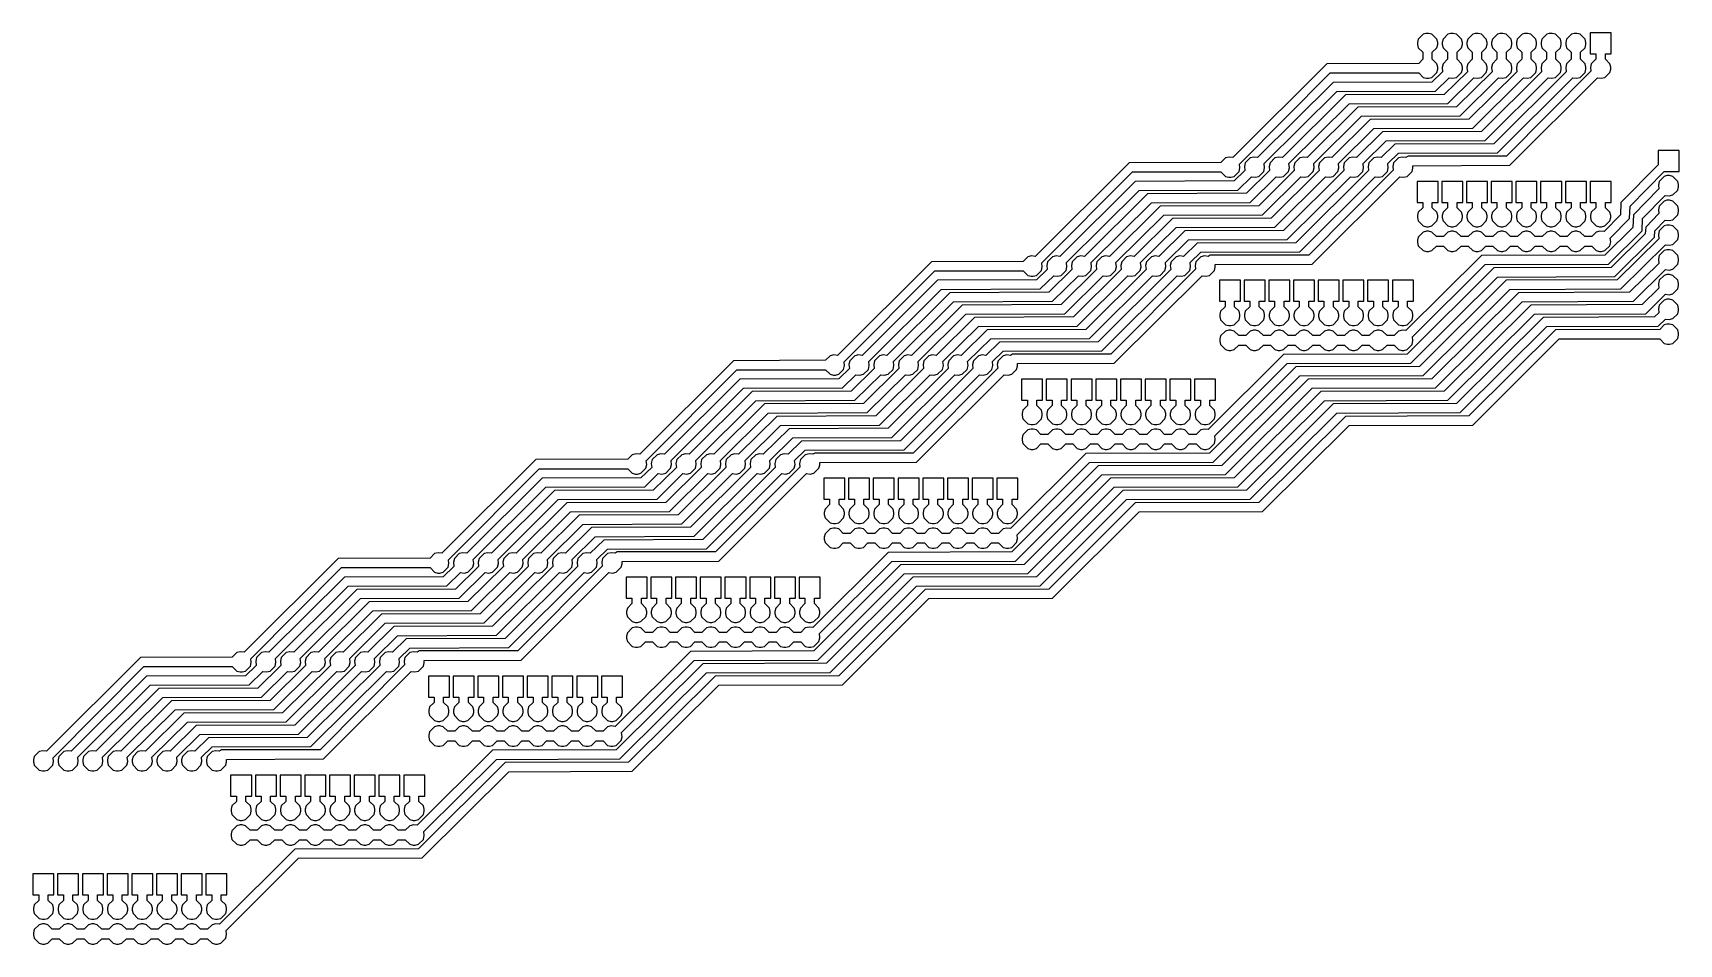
# Model space of a CAD drawing. Header units: millimetres. Extents: x 3 to 173, y 2 to 96.
import ezdxf

# ---------------------------------------------------------------- set-up
doc = ezdxf.new("R2010")
doc.units = ezdxf.units.MM
doc.layers.add('Default', color=70, linetype='Continuous')

msp = doc.modelspace()

# ---------------------------------------------------------------- linework, layer by layer
at = {"layer": 'Default'}
for points in [[(146.473333, 95.842667), (146.473333, 95.842667), (146.219333, 95.758), (145.711333, 95.25), (145.626667, 94.911333), (145.626667, 94.699667), (145.711333, 94.361), (146.177, 93.895333), (146.177, 93.175667), (145.753667, 92.752333), (136.313333, 92.71), (126.661333, 83.100333), (126.280333, 83.142667), (125.899333, 83.058), (125.433667, 82.592333), (115.993333, 82.55), (106.341333, 72.940333), (105.960333, 72.982667), (105.579333, 72.898), (105.113667, 72.432333), (95.673333, 72.39), (86.021333, 62.780333), (85.640333, 62.822667), (85.259333, 62.738), (84.793667, 62.272333), (75.353333, 62.23), (65.701333, 52.620333), (65.320333, 52.662667), (64.939333, 52.578), (64.473667, 52.112333), (55.033333, 52.07), (45.381333, 42.460333), (45.000333, 42.502667), (44.619333, 42.418), (44.153667, 41.952333), (34.713333, 41.91), (25.061333, 32.300333), (24.680333, 32.342667), (24.299333, 32.258), (23.833667, 31.792333), (14.393333, 31.75), (4.741333, 22.140333), (4.360333, 22.182667), (3.979333, 22.098), (3.471333, 21.59), (3.386667, 21.251333), (3.386667, 21.039667), (3.471333, 20.701), (3.979333, 20.193), (4.318, 20.108333), (4.529667, 20.108333), (4.868333, 20.193), (5.376333, 20.701), (5.461, 21.082), (5.418667, 21.463), (14.732, 30.818667), (23.833667, 30.818667), (24.299333, 30.353), (24.638, 30.268333), (24.849667, 30.268333), (25.188333, 30.353), (25.696333, 30.861), (25.781, 31.242), (25.738667, 31.623), (35.052, 40.978667), (44.153667, 40.978667), (44.619333, 40.513), (44.958, 40.428333), (45.169667, 40.428333), (45.508333, 40.513), (46.016333, 41.021), (46.101, 41.402), (46.058667, 41.783), (55.372, 51.138667), (64.473667, 51.138667), (64.939333, 50.673), (65.278, 50.588333), (65.489667, 50.588333), (65.828333, 50.673), (66.336333, 51.181), (66.421, 51.562), (66.378667, 51.943), (75.692, 61.298667), (84.793667, 61.298667), (85.259333, 60.833), (85.598, 60.748333), (85.809667, 60.748333), (86.148333, 60.833), (86.656333, 61.341), (86.741, 61.722), (86.698667, 62.103), (96.012, 71.458667), (105.113667, 71.458667), (105.579333, 70.993), (105.918, 70.908333), (106.129667, 70.908333), (106.468333, 70.993), (106.976333, 71.501), (107.061, 71.882), (107.018667, 72.263), (116.332, 81.618667), (125.433667, 81.618667), (125.899333, 81.153), (126.238, 81.068333), (126.449667, 81.068333), (126.788333, 81.153), (127.296333, 81.661), (127.381, 82.042), (127.338667, 82.423), (136.652, 91.778667), (145.753667, 91.778667), (146.219333, 91.313), (146.558, 91.228333), (146.769667, 91.228333), (147.108333, 91.313), (147.616333, 91.821), (147.701, 92.159667), (147.701, 92.371333), (147.616333, 92.71), (147.150667, 93.175667), (147.150667, 93.895333), (147.616333, 94.361), (147.701, 94.699667), (147.701, 94.911333), (147.616333, 95.25), (147.108333, 95.758), (146.769667, 95.842667), (146.473333, 95.842667)], [(149.013333, 95.842667), (149.013333, 95.842667), (148.759333, 95.758), (148.251333, 95.25), (148.166667, 94.911333), (148.166667, 94.699667), (148.251333, 94.361), (148.717, 93.895333), (148.717, 93.175667), (148.251333, 92.71), (148.166667, 92.329), (148.209, 91.905667), (147.108333, 90.847333), (136.948333, 90.805), (129.201333, 83.100333), (128.820333, 83.142667), (128.439333, 83.058), (127.931333, 82.55), (127.846667, 82.169), (127.889, 81.745667), (126.788333, 80.687333), (116.628333, 80.645), (108.881333, 72.940333), (108.500333, 72.982667), (108.119333, 72.898), (107.611333, 72.39), (107.526667, 72.009), (107.569, 71.585667), (106.468333, 70.527333), (96.308333, 70.485), (88.561333, 62.780333), (88.180333, 62.822667), (87.799333, 62.738), (87.291333, 62.23), (87.206667, 61.849), (87.249, 61.425667), (86.148333, 60.367333), (75.988333, 60.325), (68.241333, 52.620333), (67.860333, 52.662667), (67.479333, 52.578), (66.971333, 52.07), (66.886667, 51.689), (66.929, 51.265667), (65.828333, 50.207333), (55.668333, 50.165), (47.921333, 42.460333), (47.540333, 42.502667), (47.159333, 42.418), (46.651333, 41.91), (46.566667, 41.529), (46.609, 41.105667), (45.508333, 40.047333), (35.348333, 40.005), (27.601333, 32.300333), (27.220333, 32.342667), (26.839333, 32.258), (26.331333, 31.75), (26.246667, 31.369), (26.289, 30.945667), (25.188333, 29.887333), (15.028333, 29.845), (7.281333, 22.140333), (6.900333, 22.182667), (6.519333, 22.098), (6.011333, 21.59), (5.926667, 21.251333), (5.926667, 21.039667), (6.011333, 20.701), (6.519333, 20.193), (6.858, 20.108333), (7.069667, 20.108333), (7.408333, 20.193), (7.916333, 20.701), (8.001, 21.082), (7.958667, 21.505333), (15.409333, 28.913667), (25.569333, 28.956), (26.966333, 30.310667), (27.347333, 30.268333), (27.728333, 30.353), (28.236333, 30.861), (28.321, 31.242), (28.278667, 31.665333), (35.729333, 39.073667), (45.889333, 39.116), (47.286333, 40.470667), (47.667333, 40.428333), (48.048333, 40.513), (48.556333, 41.021), (48.641, 41.402), (48.598667, 41.825333), (56.049333, 49.233667), (66.209333, 49.276), (67.606333, 50.630667), (67.987333, 50.588333), (68.368333, 50.673), (68.876333, 51.181), (68.961, 51.562), (68.918667, 51.985333), (76.369333, 59.393667), (86.529333, 59.436), (87.926333, 60.790667), (88.307333, 60.748333), (88.688333, 60.833), (89.196333, 61.341), (89.281, 61.722), (89.238667, 62.145333), (96.689333, 69.553667), (106.849333, 69.596), (108.246333, 70.950667), (108.627333, 70.908333), (109.008333, 70.993), (109.516333, 71.501), (109.601, 71.882), (109.558667, 72.305333), (117.009333, 79.713667), (127.169333, 79.756), (128.566333, 81.110667), (128.947333, 81.068333), (129.328333, 81.153), (129.836333, 81.661), (129.921, 82.042), (129.878667, 82.465333), (137.329333, 89.873667), (147.489333, 89.916), (148.886333, 91.270667), (149.267333, 91.228333), (149.648333, 91.313), (150.156333, 91.821), (150.241, 92.159667), (150.241, 92.371333), (150.156333, 92.71), (149.690667, 93.175667), (149.690667, 93.895333), (150.156333, 94.361), (150.241, 94.699667), (150.241, 94.911333), (150.156333, 95.25), (149.648333, 95.758), (149.309667, 95.842667), (149.013333, 95.842667)], [(151.553333, 95.842667), (151.553333, 95.842667), (151.299333, 95.758), (150.791333, 95.25), (150.706667, 94.911333), (150.706667, 94.699667), (150.791333, 94.361), (151.257, 93.895333), (151.257, 93.175667), (150.791333, 92.71), (150.706667, 92.329), (150.749, 91.905667), (148.378333, 89.577333), (138.218333, 89.535), (131.741333, 83.100333), (131.360333, 83.142667), (130.979333, 83.058), (130.471333, 82.55), (130.386667, 82.169), (130.429, 81.745667), (128.058333, 79.417333), (117.898333, 79.375), (111.421333, 72.940333), (111.040333, 72.982667), (110.659333, 72.898), (110.151333, 72.39), (110.066667, 72.009), (110.109, 71.585667), (107.738333, 69.257333), (97.578333, 69.215), (91.101333, 62.780333), (90.720333, 62.822667), (90.339333, 62.738), (89.831333, 62.23), (89.746667, 61.849), (89.789, 61.425667), (87.418333, 59.097333), (77.258333, 59.055), (70.781333, 52.620333), (70.400333, 52.662667), (70.019333, 52.578), (69.511333, 52.07), (69.426667, 51.689), (69.469, 51.265667), (67.098333, 48.937333), (56.938333, 48.895), (50.461333, 42.460333), (50.080333, 42.502667), (49.699333, 42.418), (49.191333, 41.91), (49.106667, 41.529), (49.149, 41.105667), (46.778333, 38.777333), (36.618333, 38.735), (30.141333, 32.300333), (29.760333, 32.342667), (29.379333, 32.258), (28.871333, 31.75), (28.786667, 31.369), (28.829, 30.945667), (26.458333, 28.617333), (16.298333, 28.575), (9.821333, 22.140333), (9.440333, 22.182667), (9.059333, 22.098), (8.551333, 21.59), (8.466667, 21.251333), (8.466667, 21.039667), (8.551333, 20.701), (9.059333, 20.193), (9.398, 20.108333), (9.609667, 20.108333), (9.948333, 20.193), (10.456333, 20.701), (10.541, 21.082), (10.498667, 21.505333), (16.679333, 27.643667), (26.839333, 27.686), (29.506333, 30.310667), (29.887333, 30.268333), (30.268333, 30.353), (30.776333, 30.861), (30.861, 31.242), (30.818667, 31.665333), (36.999333, 37.803667), (47.159333, 37.846), (49.826333, 40.470667), (50.207333, 40.428333), (50.588333, 40.513), (51.096333, 41.021), (51.181, 41.402), (51.138667, 41.825333), (57.319333, 47.963667), (67.479333, 48.006), (70.146333, 50.630667), (70.527333, 50.588333), (70.908333, 50.673), (71.416333, 51.181), (71.501, 51.562), (71.458667, 51.985333), (77.639333, 58.123667), (87.799333, 58.166), (90.466333, 60.790667), (90.847333, 60.748333), (91.228333, 60.833), (91.736333, 61.341), (91.821, 61.722), (91.778667, 62.145333), (97.959333, 68.283667), (108.119333, 68.326), (110.786333, 70.950667), (111.167333, 70.908333), (111.548333, 70.993), (112.056333, 71.501), (112.141, 71.882), (112.098667, 72.305333), (118.279333, 78.443667), (128.439333, 78.486), (131.106333, 81.110667), (131.487333, 81.068333), (131.868333, 81.153), (132.376333, 81.661), (132.461, 82.042), (132.418667, 82.465333), (138.599333, 88.603667), (148.759333, 88.646), (151.426333, 91.270667), (151.807333, 91.228333), (152.188333, 91.313), (152.696333, 91.821), (152.781, 92.159667), (152.781, 92.371333), (152.696333, 92.71), (152.230667, 93.175667), (152.230667, 93.895333), (152.696333, 94.361), (152.781, 94.699667), (152.781, 94.911333), (152.696333, 95.25), (152.188333, 95.758), (151.849667, 95.842667), (151.553333, 95.842667)], [(154.093333, 95.842667), (154.093333, 95.842667), (153.839333, 95.758), (153.331333, 95.25), (153.246667, 94.911333), (153.246667, 94.699667), (153.331333, 94.361), (153.797, 93.895333), (153.797, 93.175667), (153.331333, 92.71), (153.246667, 92.329), (153.289, 91.905667), (149.648333, 88.307333), (139.488333, 88.265), (134.281333, 83.100333), (133.900333, 83.142667), (133.519333, 83.058), (133.011333, 82.55), (132.926667, 82.169), (132.969, 81.745667), (129.328333, 78.147333), (119.168333, 78.105), (113.961333, 72.940333), (113.580333, 72.982667), (113.199333, 72.898), (112.691333, 72.39), (112.606667, 72.009), (112.649, 71.585667), (109.008333, 67.987333), (98.848333, 67.945), (93.641333, 62.780333), (93.260333, 62.822667), (92.879333, 62.738), (92.371333, 62.23), (92.286667, 61.849), (92.329, 61.425667), (88.688333, 57.827333), (78.528333, 57.785), (73.321333, 52.620333), (72.940333, 52.662667), (72.559333, 52.578), (72.051333, 52.07), (71.966667, 51.689), (72.009, 51.265667), (68.368333, 47.667333), (58.208333, 47.625), (53.001333, 42.460333), (52.620333, 42.502667), (52.239333, 42.418), (51.731333, 41.91), (51.646667, 41.529), (51.689, 41.105667), (48.048333, 37.507333), (37.888333, 37.465), (32.681333, 32.300333), (32.300333, 32.342667), (31.919333, 32.258), (31.411333, 31.75), (31.326667, 31.369), (31.369, 30.945667), (27.728333, 27.347333), (17.568333, 27.305), (12.361333, 22.140333), (11.980333, 22.182667), (11.599333, 22.098), (11.091333, 21.59), (11.006667, 21.251333), (11.006667, 21.039667), (11.091333, 20.701), (11.599333, 20.193), (11.938, 20.108333), (12.149667, 20.108333), (12.488333, 20.193), (12.996333, 20.701), (13.081, 21.082), (13.038667, 21.505333), (17.949333, 26.373667), (28.109333, 26.416), (32.046333, 30.310667), (32.427333, 30.268333), (32.808333, 30.353), (33.316333, 30.861), (33.401, 31.242), (33.358667, 31.665333), (38.269333, 36.533667), (48.429333, 36.576), (52.366333, 40.470667), (52.747333, 40.428333), (53.128333, 40.513), (53.636333, 41.021), (53.721, 41.402), (53.678667, 41.825333), (58.589333, 46.693667), (68.749333, 46.736), (72.686333, 50.630667), (73.067333, 50.588333), (73.448333, 50.673), (73.956333, 51.181), (74.041, 51.562), (73.998667, 51.985333), (78.909333, 56.853667), (89.069333, 56.896), (93.006333, 60.790667), (93.387333, 60.748333), (93.768333, 60.833), (94.276333, 61.341), (94.361, 61.722), (94.318667, 62.145333), (99.229333, 67.013667), (109.389333, 67.056), (113.326333, 70.950667), (113.707333, 70.908333), (114.088333, 70.993), (114.596333, 71.501), (114.681, 71.882), (114.638667, 72.305333), (119.549333, 77.173667), (129.709333, 77.216), (133.646333, 81.110667), (134.027333, 81.068333), (134.408333, 81.153), (134.916333, 81.661), (135.001, 82.042), (134.958667, 82.465333), (139.869333, 87.333667), (150.029333, 87.376), (153.966333, 91.270667), (154.347333, 91.228333), (154.728333, 91.313), (155.236333, 91.821), (155.321, 92.159667), (155.321, 92.371333), (155.236333, 92.71), (154.770667, 93.175667), (154.770667, 93.895333), (155.236333, 94.361), (155.321, 94.699667), (155.321, 94.911333), (155.236333, 95.25), (154.728333, 95.758), (154.389667, 95.842667), (154.093333, 95.842667)], [(156.633333, 95.842667), (156.633333, 95.842667), (156.379333, 95.758), (155.871333, 95.25), (155.786667, 94.911333), (155.786667, 94.699667), (155.871333, 94.361), (156.337, 93.895333), (156.337, 93.175667), (155.871333, 92.71), (155.786667, 92.329), (155.829, 91.905667), (150.918333, 87.037333), (140.758333, 86.995), (136.821333, 83.100333), (136.440333, 83.142667), (136.059333, 83.058), (135.551333, 82.55), (135.466667, 82.169), (135.509, 81.745667), (130.598333, 76.877333), (120.438333, 76.835), (116.501333, 72.940333), (116.120333, 72.982667), (115.739333, 72.898), (115.231333, 72.39), (115.146667, 72.009), (115.189, 71.585667), (110.278333, 66.717333), (100.118333, 66.675), (96.181333, 62.780333), (95.800333, 62.822667), (95.419333, 62.738), (94.911333, 62.23), (94.826667, 61.849), (94.869, 61.425667), (89.958333, 56.557333), (79.798333, 56.515), (75.861333, 52.620333), (75.480333, 52.662667), (75.099333, 52.578), (74.591333, 52.07), (74.506667, 51.689), (74.549, 51.265667), (69.638333, 46.397333), (59.478333, 46.355), (55.541333, 42.460333), (55.160333, 42.502667), (54.779333, 42.418), (54.271333, 41.91), (54.186667, 41.529), (54.229, 41.105667), (49.318333, 36.237333), (39.158333, 36.195), (35.221333, 32.300333), (34.840333, 32.342667), (34.459333, 32.258), (33.951333, 31.75), (33.866667, 31.369), (33.909, 30.945667), (28.998333, 26.077333), (18.838333, 26.035), (14.901333, 22.140333), (14.520333, 22.182667), (14.139333, 22.098), (13.631333, 21.59), (13.546667, 21.251333), (13.546667, 21.039667), (13.631333, 20.701), (14.139333, 20.193), (14.478, 20.108333), (14.689667, 20.108333), (15.028333, 20.193), (15.536333, 20.701), (15.621, 21.082), (15.578667, 21.505333), (19.219333, 25.103667), (29.379333, 25.146), (34.586333, 30.310667), (34.967333, 30.268333), (35.348333, 30.353), (35.856333, 30.861), (35.941, 31.242), (35.898667, 31.665333), (39.539333, 35.263667), (49.699333, 35.306), (54.906333, 40.470667), (55.287333, 40.428333), (55.668333, 40.513), (56.176333, 41.021), (56.261, 41.402), (56.218667, 41.825333), (59.859333, 45.423667), (70.019333, 45.466), (75.226333, 50.630667), (75.607333, 50.588333), (75.988333, 50.673), (76.496333, 51.181), (76.581, 51.562), (76.538667, 51.985333), (80.179333, 55.583667), (90.339333, 55.626), (95.546333, 60.790667), (95.927333, 60.748333), (96.308333, 60.833), (96.816333, 61.341), (96.901, 61.722), (96.858667, 62.145333), (100.499333, 65.743667), (110.659333, 65.786), (115.866333, 70.950667), (116.247333, 70.908333), (116.628333, 70.993), (117.136333, 71.501), (117.221, 71.882), (117.178667, 72.305333), (120.819333, 75.903667), (130.979333, 75.946), (136.186333, 81.110667), (136.567333, 81.068333), (136.948333, 81.153), (137.456333, 81.661), (137.541, 82.042), (137.498667, 82.465333), (141.139333, 86.063667), (151.299333, 86.106), (156.506333, 91.270667), (156.887333, 91.228333), (157.268333, 91.313), (157.776333, 91.821), (157.861, 92.159667), (157.861, 92.371333), (157.776333, 92.71), (157.310667, 93.175667), (157.310667, 93.895333), (157.776333, 94.361), (157.861, 94.699667), (157.861, 94.911333), (157.776333, 95.25), (157.268333, 95.758), (156.929667, 95.842667), (156.633333, 95.842667)], [(159.173333, 95.842667), (159.173333, 95.842667), (158.919333, 95.758), (158.411333, 95.25), (158.326667, 94.911333), (158.326667, 94.699667), (158.411333, 94.361), (158.877, 93.895333), (158.877, 93.175667), (158.411333, 92.71), (158.326667, 92.329), (158.369, 91.905667), (152.188333, 85.767333), (142.028333, 85.725), (139.361333, 83.100333), (138.980333, 83.142667), (138.599333, 83.058), (138.091333, 82.55), (138.006667, 82.169), (138.049, 81.745667), (131.868333, 75.607333), (121.708333, 75.565), (119.041333, 72.940333), (118.660333, 72.982667), (118.279333, 72.898), (117.771333, 72.39), (117.686667, 72.009), (117.729, 71.585667), (111.548333, 65.447333), (101.388333, 65.405), (98.721333, 62.780333), (98.340333, 62.822667), (97.959333, 62.738), (97.451333, 62.23), (97.366667, 61.849), (97.409, 61.425667), (91.228333, 55.287333), (81.068333, 55.245), (78.401333, 52.620333), (78.020333, 52.662667), (77.639333, 52.578), (77.131333, 52.07), (77.046667, 51.689), (77.089, 51.265667), (70.908333, 45.127333), (60.748333, 45.085), (58.081333, 42.460333), (57.700333, 42.502667), (57.319333, 42.418), (56.811333, 41.91), (56.726667, 41.529), (56.769, 41.105667), (50.588333, 34.967333), (40.428333, 34.925), (37.761333, 32.300333), (37.380333, 32.342667), (36.999333, 32.258), (36.491333, 31.75), (36.406667, 31.369), (36.449, 30.945667), (30.268333, 24.807333), (20.108333, 24.765), (17.441333, 22.140333), (17.060333, 22.182667), (16.679333, 22.098), (16.171333, 21.59), (16.086667, 21.251333), (16.086667, 21.039667), (16.171333, 20.701), (16.679333, 20.193), (17.018, 20.108333), (17.229667, 20.108333), (17.568333, 20.193), (18.076333, 20.701), (18.161, 21.082), (18.118667, 21.505333), (20.489333, 23.833667), (30.649333, 23.876), (37.126333, 30.310667), (37.507333, 30.268333), (37.888333, 30.353), (38.396333, 30.861), (38.481, 31.242), (38.438667, 31.665333), (40.809333, 33.993667), (50.969333, 34.036), (57.446333, 40.470667), (57.827333, 40.428333), (58.208333, 40.513), (58.716333, 41.021), (58.801, 41.402), (58.758667, 41.825333), (61.129333, 44.153667), (71.289333, 44.196), (77.766333, 50.630667), (78.147333, 50.588333), (78.528333, 50.673), (79.036333, 51.181), (79.121, 51.562), (79.078667, 51.985333), (81.449333, 54.313667), (91.609333, 54.356), (98.086333, 60.790667), (98.467333, 60.748333), (98.848333, 60.833), (99.356333, 61.341), (99.441, 61.722), (99.398667, 62.145333), (101.769333, 64.473667), (111.929333, 64.516), (118.406333, 70.950667), (118.787333, 70.908333), (119.168333, 70.993), (119.676333, 71.501), (119.761, 71.882), (119.718667, 72.305333), (122.089333, 74.633667), (132.249333, 74.676), (138.726333, 81.110667), (139.107333, 81.068333), (139.488333, 81.153), (139.996333, 81.661), (140.081, 82.042), (140.038667, 82.465333), (142.409333, 84.793667), (152.569333, 84.836), (159.046333, 91.270667), (159.427333, 91.228333), (159.808333, 91.313), (160.316333, 91.821), (160.401, 92.159667), (160.401, 92.371333), (160.316333, 92.71), (159.850667, 93.175667), (159.850667, 93.895333), (160.316333, 94.361), (160.401, 94.699667), (160.401, 94.911333), (160.316333, 95.25), (159.808333, 95.758), (159.469667, 95.842667), (159.173333, 95.842667)], [(161.713333, 95.842667), (161.713333, 95.842667), (161.459333, 95.758), (160.951333, 95.25), (160.866667, 94.911333), (160.866667, 94.699667), (160.951333, 94.361), (161.417, 93.895333), (161.417, 93.175667), (160.951333, 92.71), (160.866667, 92.329), (160.909, 91.905667), (153.458333, 84.497333), (143.298333, 84.455), (141.901333, 83.100333), (141.520333, 83.142667), (141.139333, 83.058), (140.631333, 82.55), (140.546667, 82.169), (140.589, 81.745667), (133.138333, 74.337333), (122.978333, 74.295), (121.581333, 72.940333), (121.200333, 72.982667), (120.819333, 72.898), (120.311333, 72.39), (120.226667, 72.009), (120.269, 71.585667), (112.818333, 64.177333), (102.658333, 64.135), (101.261333, 62.780333), (100.880333, 62.822667), (100.499333, 62.738), (99.991333, 62.23), (99.906667, 61.849), (99.949, 61.425667), (92.498333, 54.017333), (82.338333, 53.975), (80.941333, 52.620333), (80.560333, 52.662667), (80.179333, 52.578), (79.671333, 52.07), (79.586667, 51.689), (79.629, 51.265667), (72.178333, 43.857333), (62.018333, 43.815), (60.621333, 42.460333), (60.240333, 42.502667), (59.859333, 42.418), (59.351333, 41.91), (59.266667, 41.529), (59.309, 41.105667), (51.858333, 33.697333), (41.698333, 33.655), (40.301333, 32.300333), (39.920333, 32.342667), (39.539333, 32.258), (39.031333, 31.75), (38.946667, 31.369), (38.989, 30.945667), (31.538333, 23.537333), (21.378333, 23.495), (19.981333, 22.140333), (19.600333, 22.182667), (19.219333, 22.098), (18.711333, 21.59), (18.626667, 21.251333), (18.626667, 21.039667), (18.711333, 20.701), (19.219333, 20.193), (19.558, 20.108333), (19.769667, 20.108333), (20.108333, 20.193), (20.616333, 20.701), (20.701, 21.082), (20.658667, 21.505333), (21.759333, 22.563667), (31.919333, 22.606), (39.666333, 30.310667), (40.047333, 30.268333), (40.428333, 30.353), (40.936333, 30.861), (41.021, 31.242), (40.978667, 31.665333), (42.079333, 32.723667), (52.239333, 32.766), (59.986333, 40.470667), (60.367333, 40.428333), (60.748333, 40.513), (61.256333, 41.021), (61.341, 41.402), (61.298667, 41.825333), (62.399333, 42.883667), (72.559333, 42.926), (80.306333, 50.630667), (80.687333, 50.588333), (81.068333, 50.673), (81.576333, 51.181), (81.661, 51.562), (81.618667, 51.985333), (82.719333, 53.043667), (92.879333, 53.086), (100.626333, 60.790667), (101.007333, 60.748333), (101.388333, 60.833), (101.896333, 61.341), (101.981, 61.722), (101.938667, 62.145333), (103.039333, 63.203667), (113.199333, 63.246), (120.946333, 70.950667), (121.327333, 70.908333), (121.708333, 70.993), (122.216333, 71.501), (122.301, 71.882), (122.258667, 72.305333), (123.359333, 73.363667), (133.519333, 73.406), (141.266333, 81.110667), (141.647333, 81.068333), (142.028333, 81.153), (142.536333, 81.661), (142.621, 82.042), (142.578667, 82.465333), (143.679333, 83.523667), (153.839333, 83.566), (161.586333, 91.270667), (161.967333, 91.228333), (162.348333, 91.313), (162.856333, 91.821), (162.941, 92.159667), (162.941, 92.371333), (162.856333, 92.71), (162.390667, 93.175667), (162.390667, 93.895333), (162.856333, 94.361), (162.941, 94.699667), (162.941, 94.911333), (162.856333, 95.25), (162.348333, 95.758), (162.009667, 95.842667), (161.713333, 95.842667)], [(163.364333, 95.885), (163.364333, 95.885), (163.364333, 93.726), (163.957, 93.726), (163.957, 93.175667), (163.491333, 92.71), (163.406667, 92.329), (163.449, 91.948), (154.770667, 83.227333), (144.653, 83.227333), (144.441333, 83.100333), (144.060333, 83.142667), (143.679333, 83.058), (143.171333, 82.55), (143.086667, 82.169), (143.129, 81.788), (134.450667, 73.067333), (124.333, 73.067333), (124.121333, 72.940333), (123.740333, 72.982667), (123.359333, 72.898), (122.851333, 72.39), (122.766667, 72.009), (122.809, 71.628), (114.130667, 62.907333), (104.013, 62.907333), (103.801333, 62.780333), (103.420333, 62.822667), (103.039333, 62.738), (102.531333, 62.23), (102.446667, 61.849), (102.489, 61.468), (93.810667, 52.747333), (83.693, 52.747333), (83.481333, 52.620333), (83.100333, 52.662667), (82.719333, 52.578), (82.211333, 52.07), (82.126667, 51.689), (82.169, 51.308), (73.490667, 42.587333), (63.373, 42.587333), (63.161333, 42.460333), (62.780333, 42.502667), (62.399333, 42.418), (61.891333, 41.91), (61.806667, 41.529), (61.849, 41.148), (53.170667, 32.427333), (43.053, 32.427333), (42.841333, 32.300333), (42.460333, 32.342667), (42.079333, 32.258), (41.571333, 31.75), (41.486667, 31.369), (41.529, 30.988), (32.850667, 22.267333), (22.733, 22.267333), (22.521333, 22.140333), (22.140333, 22.182667), (21.759333, 22.098), (21.251333, 21.59), (21.166667, 21.251333), (21.166667, 21.039667), (21.251333, 20.701), (21.759333, 20.193), (22.098, 20.108333), (22.309667, 20.108333), (22.648333, 20.193), (23.156333, 20.701), (23.241, 21.039667), (23.241, 21.293667), (33.189333, 21.336), (42.206333, 30.310667), (42.587333, 30.268333), (42.968333, 30.353), (43.476333, 30.861), (43.561, 31.199667), (43.561, 31.453667), (53.509333, 31.496), (62.526333, 40.470667), (62.907333, 40.428333), (63.288333, 40.513), (63.796333, 41.021), (63.881, 41.359667), (63.881, 41.613667), (73.829333, 41.656), (82.846333, 50.630667), (83.227333, 50.588333), (83.608333, 50.673), (84.116333, 51.181), (84.201, 51.519667), (84.201, 51.773667), (94.149333, 51.816), (103.166333, 60.790667), (103.547333, 60.748333), (103.928333, 60.833), (104.436333, 61.341), (104.521, 61.679667), (104.521, 61.933667), (114.469333, 61.976), (123.486333, 70.950667), (123.867333, 70.908333), (124.248333, 70.993), (124.756333, 71.501), (124.841, 71.839667), (124.841, 72.093667), (134.789333, 72.136), (143.806333, 81.110667), (144.187333, 81.068333), (144.568333, 81.153), (145.076333, 81.661), (145.161, 81.999667), (145.161, 82.253667), (155.109333, 82.296), (164.126333, 91.270667), (164.507333, 91.228333), (164.888333, 91.313), (165.396333, 91.821), (165.481, 92.159667), (165.481, 92.371333), (165.396333, 92.71), (164.930667, 93.175667), (164.930667, 93.726), (165.523333, 93.726), (165.523333, 95.885), (163.364333, 95.885)], [(170.349333, 83.82), (170.349333, 83.82), (170.349333, 82.338333), (166.539333, 78.486), (166.497, 77.216), (164.803667, 75.480333), (164.380333, 75.522667), (163.999333, 75.438), (163.533667, 74.972333), (162.814, 74.972333), (162.348333, 75.438), (162.009667, 75.522667), (161.798, 75.522667), (161.459333, 75.438), (160.993667, 74.972333), (160.274, 74.972333), (159.808333, 75.438), (159.469667, 75.522667), (159.258, 75.522667), (158.919333, 75.438), (158.453667, 74.972333), (157.734, 74.972333), (157.268333, 75.438), (156.929667, 75.522667), (156.718, 75.522667), (156.379333, 75.438), (155.913667, 74.972333), (155.194, 74.972333), (154.728333, 75.438), (154.389667, 75.522667), (154.178, 75.522667), (153.839333, 75.438), (153.373667, 74.972333), (152.654, 74.972333), (152.188333, 75.438), (151.849667, 75.522667), (151.638, 75.522667), (151.299333, 75.438), (150.833667, 74.972333), (150.114, 74.972333), (149.648333, 75.438), (149.309667, 75.522667), (149.098, 75.522667), (148.759333, 75.438), (148.293667, 74.972333), (147.574, 74.972333), (147.108333, 75.438), (146.769667, 75.522667), (146.558, 75.522667), (146.219333, 75.438), (145.711333, 74.93), (145.626667, 74.591333), (145.626667, 74.379667), (145.711333, 74.041), (146.219333, 73.533), (146.558, 73.448333), (146.769667, 73.448333), (147.108333, 73.533), (147.574, 73.998667), (148.293667, 73.998667), (148.759333, 73.533), (149.098, 73.448333), (149.309667, 73.448333), (149.648333, 73.533), (150.114, 73.998667), (150.833667, 73.998667), (151.299333, 73.533), (151.638, 73.448333), (151.849667, 73.448333), (152.188333, 73.533), (152.654, 73.998667), (153.373667, 73.998667), (153.839333, 73.533), (154.178, 73.448333), (154.389667, 73.448333), (154.728333, 73.533), (155.194, 73.998667), (155.913667, 73.998667), (156.379333, 73.533), (156.718, 73.448333), (156.929667, 73.448333), (157.268333, 73.533), (157.734, 73.998667), (158.453667, 73.998667), (158.919333, 73.533), (159.258, 73.448333), (159.469667, 73.448333), (159.808333, 73.533), (160.274, 73.998667), (160.993667, 73.998667), (161.459333, 73.533), (161.798, 73.448333), (162.009667, 73.448333), (162.348333, 73.533), (162.814, 73.998667), (163.533667, 73.998667), (163.999333, 73.533), (164.338, 73.448333), (164.549667, 73.448333), (164.888333, 73.533), (165.396333, 74.041), (165.481, 74.422), (165.438667, 74.803), (167.428333, 76.835), (167.470667, 78.105), (170.984333, 81.661), (172.508333, 81.661), (172.508333, 83.82), (170.349333, 83.82)], [(171.238333, 81.237667), (171.238333, 81.237667), (170.984333, 81.153), (170.476333, 80.645), (170.391667, 80.264), (170.434, 79.883), (167.809333, 77.216), (167.767, 75.903667), (164.888333, 73.067333), (152.188333, 73.025), (144.441333, 65.320333), (144.060333, 65.362667), (143.679333, 65.278), (143.213667, 64.812333), (142.494, 64.812333), (142.028333, 65.278), (141.689667, 65.362667), (141.478, 65.362667), (141.139333, 65.278), (140.673667, 64.812333), (139.954, 64.812333), (139.488333, 65.278), (139.149667, 65.362667), (138.938, 65.362667), (138.599333, 65.278), (138.133667, 64.812333), (137.414, 64.812333), (136.948333, 65.278), (136.609667, 65.362667), (136.398, 65.362667), (136.059333, 65.278), (135.593667, 64.812333), (134.874, 64.812333), (134.408333, 65.278), (134.069667, 65.362667), (133.858, 65.362667), (133.519333, 65.278), (133.053667, 64.812333), (132.334, 64.812333), (131.868333, 65.278), (131.529667, 65.362667), (131.318, 65.362667), (130.979333, 65.278), (130.513667, 64.812333), (129.794, 64.812333), (129.328333, 65.278), (128.989667, 65.362667), (128.778, 65.362667), (128.439333, 65.278), (127.973667, 64.812333), (127.254, 64.812333), (126.788333, 65.278), (126.449667, 65.362667), (126.238, 65.362667), (125.899333, 65.278), (125.391333, 64.77), (125.306667, 64.431333), (125.306667, 64.219667), (125.391333, 63.881), (125.899333, 63.373), (126.238, 63.288333), (126.449667, 63.288333), (126.788333, 63.373), (127.254, 63.838667), (127.973667, 63.838667), (128.439333, 63.373), (128.778, 63.288333), (128.989667, 63.288333), (129.328333, 63.373), (129.794, 63.838667), (130.513667, 63.838667), (130.979333, 63.373), (131.318, 63.288333), (131.529667, 63.288333), (131.868333, 63.373), (132.334, 63.838667), (133.053667, 63.838667), (133.519333, 63.373), (133.858, 63.288333), (134.069667, 63.288333), (134.408333, 63.373), (134.874, 63.838667), (135.593667, 63.838667), (136.059333, 63.373), (136.398, 63.288333), (136.609667, 63.288333), (136.948333, 63.373), (137.414, 63.838667), (138.133667, 63.838667), (138.599333, 63.373), (138.938, 63.288333), (139.149667, 63.288333), (139.488333, 63.373), (139.954, 63.838667), (140.673667, 63.838667), (141.139333, 63.373), (141.478, 63.288333), (141.689667, 63.288333), (142.028333, 63.373), (142.494, 63.838667), (143.213667, 63.838667), (143.679333, 63.373), (144.018, 63.288333), (144.229667, 63.288333), (144.568333, 63.373), (145.076333, 63.881), (145.161, 64.262), (145.118667, 64.685333), (152.569333, 72.093667), (165.269333, 72.136), (168.698333, 75.565), (168.740667, 76.835), (171.069, 79.205667), (171.492333, 79.163333), (171.873333, 79.248), (172.381333, 79.756), (172.466, 80.094667), (172.466, 80.306333), (172.381333, 80.645), (171.873333, 81.153), (171.534667, 81.237667), (171.238333, 81.237667)], [(145.584333, 80.645), (145.584333, 80.645), (145.584333, 78.486), (146.177, 78.486), (146.177, 77.935667), (145.711333, 77.47), (145.626667, 77.131333), (145.626667, 76.919667), (145.711333, 76.581), (146.219333, 76.073), (146.558, 75.988333), (146.769667, 75.988333), (147.108333, 76.073), (147.616333, 76.581), (147.701, 76.919667), (147.701, 77.131333), (147.616333, 77.47), (147.150667, 77.935667), (147.150667, 78.486), (147.743333, 78.486), (147.743333, 80.645), (145.584333, 80.645)], [(148.124333, 80.645), (148.124333, 80.645), (148.124333, 78.486), (148.717, 78.486), (148.717, 77.935667), (148.251333, 77.47), (148.166667, 77.131333), (148.166667, 76.919667), (148.251333, 76.581), (148.759333, 76.073), (149.098, 75.988333), (149.309667, 75.988333), (149.648333, 76.073), (150.156333, 76.581), (150.241, 76.919667), (150.241, 77.131333), (150.156333, 77.47), (149.690667, 77.935667), (149.690667, 78.486), (150.283333, 78.486), (150.283333, 80.645), (148.124333, 80.645)], [(150.664333, 80.645), (150.664333, 80.645), (150.664333, 78.486), (151.257, 78.486), (151.257, 77.935667), (150.791333, 77.47), (150.706667, 77.131333), (150.706667, 76.919667), (150.791333, 76.581), (151.299333, 76.073), (151.638, 75.988333), (151.849667, 75.988333), (152.188333, 76.073), (152.696333, 76.581), (152.781, 76.919667), (152.781, 77.131333), (152.696333, 77.47), (152.230667, 77.935667), (152.230667, 78.486), (152.823333, 78.486), (152.823333, 80.645), (150.664333, 80.645)], [(153.204333, 80.645), (153.204333, 80.645), (153.204333, 78.486), (153.797, 78.486), (153.797, 77.935667), (153.331333, 77.47), (153.246667, 77.131333), (153.246667, 76.919667), (153.331333, 76.581), (153.839333, 76.073), (154.178, 75.988333), (154.389667, 75.988333), (154.728333, 76.073), (155.236333, 76.581), (155.321, 76.919667), (155.321, 77.131333), (155.236333, 77.47), (154.770667, 77.935667), (154.770667, 78.486), (155.363333, 78.486), (155.363333, 80.645), (153.204333, 80.645)], [(155.744333, 80.645), (155.744333, 80.645), (155.744333, 78.486), (156.337, 78.486), (156.337, 77.935667), (155.871333, 77.47), (155.786667, 77.131333), (155.786667, 76.919667), (155.871333, 76.581), (156.379333, 76.073), (156.718, 75.988333), (156.929667, 75.988333), (157.268333, 76.073), (157.776333, 76.581), (157.861, 76.919667), (157.861, 77.131333), (157.776333, 77.47), (157.310667, 77.935667), (157.310667, 78.486), (157.903333, 78.486), (157.903333, 80.645), (155.744333, 80.645)], [(158.284333, 80.645), (158.284333, 80.645), (158.284333, 78.486), (158.877, 78.486), (158.877, 77.935667), (158.411333, 77.47), (158.326667, 77.131333), (158.326667, 76.919667), (158.411333, 76.581), (158.919333, 76.073), (159.258, 75.988333), (159.469667, 75.988333), (159.808333, 76.073), (160.316333, 76.581), (160.401, 76.919667), (160.401, 77.131333), (160.316333, 77.47), (159.850667, 77.935667), (159.850667, 78.486), (160.443333, 78.486), (160.443333, 80.645), (158.284333, 80.645)], [(160.824333, 80.645), (160.824333, 80.645), (160.824333, 78.486), (161.417, 78.486), (161.417, 77.935667), (160.951333, 77.47), (160.866667, 77.131333), (160.866667, 76.919667), (160.951333, 76.581), (161.459333, 76.073), (161.798, 75.988333), (162.009667, 75.988333), (162.348333, 76.073), (162.856333, 76.581), (162.941, 76.919667), (162.941, 77.131333), (162.856333, 77.47), (162.390667, 77.935667), (162.390667, 78.486), (162.983333, 78.486), (162.983333, 80.645), (160.824333, 80.645)], [(163.364333, 80.645), (163.364333, 80.645), (163.364333, 78.486), (163.957, 78.486), (163.957, 77.935667), (163.491333, 77.47), (163.406667, 77.131333), (163.406667, 76.919667), (163.491333, 76.581), (163.999333, 76.073), (164.338, 75.988333), (164.549667, 75.988333), (164.888333, 76.073), (165.396333, 76.581), (165.481, 76.919667), (165.481, 77.131333), (165.396333, 77.47), (164.930667, 77.935667), (164.930667, 78.486), (165.523333, 78.486), (165.523333, 80.645), (163.364333, 80.645)], [(171.238333, 78.697667), (171.238333, 78.697667), (170.984333, 78.613), (170.476333, 78.105), (170.391667, 77.724), (170.434, 77.343), (169.079333, 75.946), (169.037, 75.268667), (165.523333, 71.797333), (153.458333, 71.755), (144.568333, 62.907333), (131.868333, 62.865), (124.121333, 55.160333), (123.740333, 55.202667), (123.359333, 55.118), (122.893667, 54.652333), (122.174, 54.652333), (121.708333, 55.118), (121.369667, 55.202667), (121.158, 55.202667), (120.819333, 55.118), (120.353667, 54.652333), (119.634, 54.652333), (119.168333, 55.118), (118.829667, 55.202667), (118.618, 55.202667), (118.279333, 55.118), (117.813667, 54.652333), (117.094, 54.652333), (116.628333, 55.118), (116.289667, 55.202667), (116.078, 55.202667), (115.739333, 55.118), (115.273667, 54.652333), (114.554, 54.652333), (114.088333, 55.118), (113.749667, 55.202667), (113.538, 55.202667), (113.199333, 55.118), (112.733667, 54.652333), (112.014, 54.652333), (111.548333, 55.118), (111.209667, 55.202667), (110.998, 55.202667), (110.659333, 55.118), (110.193667, 54.652333), (109.474, 54.652333), (109.008333, 55.118), (108.669667, 55.202667), (108.458, 55.202667), (108.119333, 55.118), (107.653667, 54.652333), (106.934, 54.652333), (106.468333, 55.118), (106.129667, 55.202667), (105.918, 55.202667), (105.579333, 55.118), (105.071333, 54.61), (104.986667, 54.271333), (104.986667, 54.059667), (105.071333, 53.721), (105.579333, 53.213), (105.918, 53.128333), (106.129667, 53.128333), (106.468333, 53.213), (106.934, 53.678667), (107.653667, 53.678667), (108.119333, 53.213), (108.458, 53.128333), (108.669667, 53.128333), (109.008333, 53.213), (109.474, 53.678667), (110.193667, 53.678667), (110.659333, 53.213), (110.998, 53.128333), (111.209667, 53.128333), (111.548333, 53.213), (112.014, 53.678667), (112.733667, 53.678667), (113.199333, 53.213), (113.538, 53.128333), (113.749667, 53.128333), (114.088333, 53.213), (114.554, 53.678667), (115.273667, 53.678667), (115.739333, 53.213), (116.078, 53.128333), (116.289667, 53.128333), (116.628333, 53.213), (117.094, 53.678667), (117.813667, 53.678667), (118.279333, 53.213), (118.618, 53.128333), (118.829667, 53.128333), (119.168333, 53.213), (119.634, 53.678667), (120.353667, 53.678667), (120.819333, 53.213), (121.158, 53.128333), (121.369667, 53.128333), (121.708333, 53.213), (122.174, 53.678667), (122.893667, 53.678667), (123.359333, 53.213), (123.698, 53.128333), (123.909667, 53.128333), (124.248333, 53.213), (124.756333, 53.721), (124.841, 54.102), (124.798667, 54.525333), (132.249333, 61.933667), (144.949333, 61.976), (153.839333, 70.823667), (165.904333, 70.866), (169.968333, 74.93), (170.010667, 75.565), (171.069, 76.665667), (171.492333, 76.623333), (171.873333, 76.708), (172.381333, 77.216), (172.466, 77.554667), (172.466, 77.766333), (172.381333, 78.105), (171.873333, 78.613), (171.534667, 78.697667), (171.238333, 78.697667)], [(171.238333, 76.157667), (171.238333, 76.157667), (170.984333, 76.073), (170.476333, 75.565), (170.391667, 75.184), (170.434, 74.760667), (166.158333, 70.527333), (154.728333, 70.485), (145.838333, 61.637333), (133.138333, 61.595), (124.248333, 52.747333), (111.548333, 52.705), (103.801333, 45.000333), (103.420333, 45.042667), (103.039333, 44.958), (102.573667, 44.492333), (101.854, 44.492333), (101.388333, 44.958), (101.049667, 45.042667), (100.838, 45.042667), (100.499333, 44.958), (100.033667, 44.492333), (99.314, 44.492333), (98.848333, 44.958), (98.509667, 45.042667), (98.298, 45.042667), (97.959333, 44.958), (97.493667, 44.492333), (96.774, 44.492333), (96.308333, 44.958), (95.969667, 45.042667), (95.758, 45.042667), (95.419333, 44.958), (94.953667, 44.492333), (94.234, 44.492333), (93.768333, 44.958), (93.429667, 45.042667), (93.218, 45.042667), (92.879333, 44.958), (92.413667, 44.492333), (91.694, 44.492333), (91.228333, 44.958), (90.889667, 45.042667), (90.678, 45.042667), (90.339333, 44.958), (89.873667, 44.492333), (89.154, 44.492333), (88.688333, 44.958), (88.349667, 45.042667), (88.138, 45.042667), (87.799333, 44.958), (87.333667, 44.492333), (86.614, 44.492333), (86.148333, 44.958), (85.809667, 45.042667), (85.598, 45.042667), (85.259333, 44.958), (84.751333, 44.45), (84.666667, 44.111333), (84.666667, 43.899667), (84.751333, 43.561), (85.259333, 43.053), (85.598, 42.968333), (85.809667, 42.968333), (86.148333, 43.053), (86.614, 43.518667), (87.333667, 43.518667), (87.799333, 43.053), (88.138, 42.968333), (88.349667, 42.968333), (88.688333, 43.053), (89.154, 43.518667), (89.873667, 43.518667), (90.339333, 43.053), (90.678, 42.968333), (90.889667, 42.968333), (91.228333, 43.053), (91.694, 43.518667), (92.413667, 43.518667), (92.879333, 43.053), (93.218, 42.968333), (93.429667, 42.968333), (93.768333, 43.053), (94.234, 43.518667), (94.953667, 43.518667), (95.419333, 43.053), (95.758, 42.968333), (95.969667, 42.968333), (96.308333, 43.053), (96.774, 43.518667), (97.493667, 43.518667), (97.959333, 43.053), (98.298, 42.968333), (98.509667, 42.968333), (98.848333, 43.053), (99.314, 43.518667), (100.033667, 43.518667), (100.499333, 43.053), (100.838, 42.968333), (101.049667, 42.968333), (101.388333, 43.053), (101.854, 43.518667), (102.573667, 43.518667), (103.039333, 43.053), (103.378, 42.968333), (103.589667, 42.968333), (103.928333, 43.053), (104.436333, 43.561), (104.521, 43.942), (104.478667, 44.365333), (111.929333, 51.773667), (124.629333, 51.816), (133.519333, 60.663667), (146.219333, 60.706), (155.109333, 69.553667), (166.539333, 69.596), (171.111333, 74.125667), (171.492333, 74.083333), (171.873333, 74.168), (172.381333, 74.676), (172.466, 75.014667), (172.466, 75.226333), (172.381333, 75.565), (171.873333, 76.073), (171.534667, 76.157667), (171.238333, 76.157667)], [(171.238333, 73.617667), (171.238333, 73.617667), (170.984333, 73.533), (170.476333, 73.025), (170.391667, 72.644), (170.434, 72.220667), (167.428333, 69.257333), (155.998333, 69.215), (147.108333, 60.367333), (134.408333, 60.325), (125.518333, 51.477333), (112.818333, 51.435), (103.928333, 42.587333), (91.228333, 42.545), (83.481333, 34.840333), (83.100333, 34.882667), (82.719333, 34.798), (82.253667, 34.332333), (81.534, 34.332333), (81.068333, 34.798), (80.729667, 34.882667), (80.518, 34.882667), (80.179333, 34.798), (79.713667, 34.332333), (78.994, 34.332333), (78.528333, 34.798), (78.189667, 34.882667), (77.978, 34.882667), (77.639333, 34.798), (77.173667, 34.332333), (76.454, 34.332333), (75.988333, 34.798), (75.649667, 34.882667), (75.438, 34.882667), (75.099333, 34.798), (74.633667, 34.332333), (73.914, 34.332333), (73.448333, 34.798), (73.109667, 34.882667), (72.898, 34.882667), (72.559333, 34.798), (72.093667, 34.332333), (71.374, 34.332333), (70.908333, 34.798), (70.569667, 34.882667), (70.358, 34.882667), (70.019333, 34.798), (69.553667, 34.332333), (68.834, 34.332333), (68.368333, 34.798), (68.029667, 34.882667), (67.818, 34.882667), (67.479333, 34.798), (67.013667, 34.332333), (66.294, 34.332333), (65.828333, 34.798), (65.489667, 34.882667), (65.278, 34.882667), (64.939333, 34.798), (64.431333, 34.29), (64.346667, 33.951333), (64.346667, 33.739667), (64.431333, 33.401), (64.939333, 32.893), (65.278, 32.808333), (65.489667, 32.808333), (65.828333, 32.893), (66.294, 33.358667), (67.013667, 33.358667), (67.479333, 32.893), (67.818, 32.808333), (68.029667, 32.808333), (68.368333, 32.893), (68.834, 33.358667), (69.553667, 33.358667), (70.019333, 32.893), (70.358, 32.808333), (70.569667, 32.808333), (70.908333, 32.893), (71.374, 33.358667), (72.093667, 33.358667), (72.559333, 32.893), (72.898, 32.808333), (73.109667, 32.808333), (73.448333, 32.893), (73.914, 33.358667), (74.633667, 33.358667), (75.099333, 32.893), (75.438, 32.808333), (75.649667, 32.808333), (75.988333, 32.893), (76.454, 33.358667), (77.173667, 33.358667), (77.639333, 32.893), (77.978, 32.808333), (78.189667, 32.808333), (78.528333, 32.893), (78.994, 33.358667), (79.713667, 33.358667), (80.179333, 32.893), (80.518, 32.808333), (80.729667, 32.808333), (81.068333, 32.893), (81.534, 33.358667), (82.253667, 33.358667), (82.719333, 32.893), (83.058, 32.808333), (83.269667, 32.808333), (83.608333, 32.893), (84.116333, 33.401), (84.201, 33.782), (84.158667, 34.205333), (91.609333, 41.613667), (104.309333, 41.656), (113.199333, 50.503667), (125.899333, 50.546), (134.789333, 59.393667), (147.489333, 59.436), (156.379333, 68.283667), (167.809333, 68.326), (171.111333, 71.585667), (171.492333, 71.543333), (171.873333, 71.628), (172.381333, 72.136), (172.466, 72.474667), (172.466, 72.686333), (172.381333, 73.025), (171.873333, 73.533), (171.534667, 73.617667), (171.238333, 73.617667)], [(171.238333, 71.077667), (171.238333, 71.077667), (170.984333, 70.993), (170.476333, 70.485), (170.391667, 70.104), (170.434, 69.680667), (168.698333, 67.987333), (157.268333, 67.945), (148.378333, 59.097333), (135.678333, 59.055), (126.788333, 50.207333), (114.088333, 50.165), (105.198333, 41.317333), (92.498333, 41.275), (83.608333, 32.427333), (70.908333, 32.385), (63.161333, 24.680333), (62.780333, 24.722667), (62.399333, 24.638), (61.933667, 24.172333), (61.214, 24.172333), (60.748333, 24.638), (60.409667, 24.722667), (60.198, 24.722667), (59.859333, 24.638), (59.393667, 24.172333), (58.674, 24.172333), (58.208333, 24.638), (57.869667, 24.722667), (57.658, 24.722667), (57.319333, 24.638), (56.853667, 24.172333), (56.134, 24.172333), (55.668333, 24.638), (55.329667, 24.722667), (55.118, 24.722667), (54.779333, 24.638), (54.313667, 24.172333), (53.594, 24.172333), (53.128333, 24.638), (52.789667, 24.722667), (52.578, 24.722667), (52.239333, 24.638), (51.773667, 24.172333), (51.054, 24.172333), (50.588333, 24.638), (50.249667, 24.722667), (50.038, 24.722667), (49.699333, 24.638), (49.233667, 24.172333), (48.514, 24.172333), (48.048333, 24.638), (47.709667, 24.722667), (47.498, 24.722667), (47.159333, 24.638), (46.693667, 24.172333), (45.974, 24.172333), (45.508333, 24.638), (45.169667, 24.722667), (44.958, 24.722667), (44.619333, 24.638), (44.111333, 24.13), (44.026667, 23.791333), (44.026667, 23.579667), (44.111333, 23.241), (44.619333, 22.733), (44.958, 22.648333), (45.169667, 22.648333), (45.508333, 22.733), (45.974, 23.198667), (46.693667, 23.198667), (47.159333, 22.733), (47.498, 22.648333), (47.709667, 22.648333), (48.048333, 22.733), (48.514, 23.198667), (49.233667, 23.198667), (49.699333, 22.733), (50.038, 22.648333), (50.249667, 22.648333), (50.588333, 22.733), (51.054, 23.198667), (51.773667, 23.198667), (52.239333, 22.733), (52.578, 22.648333), (52.789667, 22.648333), (53.128333, 22.733), (53.594, 23.198667), (54.313667, 23.198667), (54.779333, 22.733), (55.118, 22.648333), (55.329667, 22.648333), (55.668333, 22.733), (56.134, 23.198667), (56.853667, 23.198667), (57.319333, 22.733), (57.658, 22.648333), (57.869667, 22.648333), (58.208333, 22.733), (58.674, 23.198667), (59.393667, 23.198667), (59.859333, 22.733), (60.198, 22.648333), (60.409667, 22.648333), (60.748333, 22.733), (61.214, 23.198667), (61.933667, 23.198667), (62.399333, 22.733), (62.738, 22.648333), (62.949667, 22.648333), (63.288333, 22.733), (63.796333, 23.241), (63.881, 23.622), (63.838667, 24.045333), (71.289333, 31.453667), (83.989333, 31.496), (92.879333, 40.343667), (105.579333, 40.386), (114.469333, 49.233667), (127.169333, 49.276), (136.059333, 58.123667), (148.759333, 58.166), (157.649333, 67.013667), (169.079333, 67.056), (171.111333, 69.045667), (171.492333, 69.003333), (171.873333, 69.088), (172.381333, 69.596), (172.466, 69.934667), (172.466, 70.146333), (172.381333, 70.485), (171.873333, 70.993), (171.534667, 71.077667), (171.238333, 71.077667)], [(125.264333, 70.485), (125.264333, 70.485), (125.264333, 68.326), (125.857, 68.326), (125.857, 67.775667), (125.391333, 67.31), (125.306667, 66.971333), (125.306667, 66.759667), (125.391333, 66.421), (125.899333, 65.913), (126.238, 65.828333), (126.449667, 65.828333), (126.788333, 65.913), (127.296333, 66.421), (127.381, 66.759667), (127.381, 66.971333), (127.296333, 67.31), (126.830667, 67.775667), (126.830667, 68.326), (127.423333, 68.326), (127.423333, 70.485), (125.264333, 70.485)], [(127.804333, 70.485), (127.804333, 70.485), (127.804333, 68.326), (128.397, 68.326), (128.397, 67.775667), (127.931333, 67.31), (127.846667, 66.971333), (127.846667, 66.759667), (127.931333, 66.421), (128.439333, 65.913), (128.778, 65.828333), (128.989667, 65.828333), (129.328333, 65.913), (129.836333, 66.421), (129.921, 66.759667), (129.921, 66.971333), (129.836333, 67.31), (129.370667, 67.775667), (129.370667, 68.326), (129.963333, 68.326), (129.963333, 70.485), (127.804333, 70.485)], [(130.344333, 70.485), (130.344333, 70.485), (130.344333, 68.326), (130.937, 68.326), (130.937, 67.775667), (130.471333, 67.31), (130.386667, 66.971333), (130.386667, 66.759667), (130.471333, 66.421), (130.979333, 65.913), (131.318, 65.828333), (131.529667, 65.828333), (131.868333, 65.913), (132.376333, 66.421), (132.461, 66.759667), (132.461, 66.971333), (132.376333, 67.31), (131.910667, 67.775667), (131.910667, 68.326), (132.503333, 68.326), (132.503333, 70.485), (130.344333, 70.485)], [(132.884333, 70.485), (132.884333, 70.485), (132.884333, 68.326), (133.477, 68.326), (133.477, 67.775667), (133.011333, 67.31), (132.926667, 66.971333), (132.926667, 66.759667), (133.011333, 66.421), (133.519333, 65.913), (133.858, 65.828333), (134.069667, 65.828333), (134.408333, 65.913), (134.916333, 66.421), (135.001, 66.759667), (135.001, 66.971333), (134.916333, 67.31), (134.450667, 67.775667), (134.450667, 68.326), (135.043333, 68.326), (135.043333, 70.485), (132.884333, 70.485)], [(135.424333, 70.485), (135.424333, 70.485), (135.424333, 68.326), (136.017, 68.326), (136.017, 67.775667), (135.551333, 67.31), (135.466667, 66.971333), (135.466667, 66.759667), (135.551333, 66.421), (136.059333, 65.913), (136.398, 65.828333), (136.609667, 65.828333), (136.948333, 65.913), (137.456333, 66.421), (137.541, 66.759667), (137.541, 66.971333), (137.456333, 67.31), (136.990667, 67.775667), (136.990667, 68.326), (137.583333, 68.326), (137.583333, 70.485), (135.424333, 70.485)], [(137.964333, 70.485), (137.964333, 70.485), (137.964333, 68.326), (138.557, 68.326), (138.557, 67.775667), (138.091333, 67.31), (138.006667, 66.971333), (138.006667, 66.759667), (138.091333, 66.421), (138.599333, 65.913), (138.938, 65.828333), (139.149667, 65.828333), (139.488333, 65.913), (139.996333, 66.421), (140.081, 66.759667), (140.081, 66.971333), (139.996333, 67.31), (139.530667, 67.775667), (139.530667, 68.326), (140.123333, 68.326), (140.123333, 70.485), (137.964333, 70.485)], [(140.504333, 70.485), (140.504333, 70.485), (140.504333, 68.326), (141.097, 68.326), (141.097, 67.775667), (140.631333, 67.31), (140.546667, 66.971333), (140.546667, 66.759667), (140.631333, 66.421), (141.139333, 65.913), (141.478, 65.828333), (141.689667, 65.828333), (142.028333, 65.913), (142.536333, 66.421), (142.621, 66.759667), (142.621, 66.971333), (142.536333, 67.31), (142.070667, 67.775667), (142.070667, 68.326), (142.663333, 68.326), (142.663333, 70.485), (140.504333, 70.485)], [(143.044333, 70.485), (143.044333, 70.485), (143.044333, 68.326), (143.637, 68.326), (143.637, 67.775667), (143.171333, 67.31), (143.086667, 66.971333), (143.086667, 66.759667), (143.171333, 66.421), (143.679333, 65.913), (144.018, 65.828333), (144.229667, 65.828333), (144.568333, 65.913), (145.076333, 66.421), (145.161, 66.759667), (145.161, 66.971333), (145.076333, 67.31), (144.610667, 67.775667), (144.610667, 68.326), (145.203333, 68.326), (145.203333, 70.485), (143.044333, 70.485)], [(171.238333, 68.537667), (171.238333, 68.537667), (170.984333, 68.453), (170.476333, 67.945), (170.391667, 67.564), (170.434, 67.140667), (169.968333, 66.717333), (158.538333, 66.675), (149.648333, 57.827333), (136.948333, 57.785), (128.058333, 48.937333), (115.358333, 48.895), (106.468333, 40.047333), (93.768333, 40.005), (84.878333, 31.157333), (72.178333, 31.115), (63.288333, 22.267333), (50.588333, 22.225), (42.841333, 14.520333), (42.460333, 14.562667), (42.079333, 14.478), (41.613667, 14.012333), (40.894, 14.012333), (40.428333, 14.478), (40.089667, 14.562667), (39.878, 14.562667), (39.539333, 14.478), (39.073667, 14.012333), (38.354, 14.012333), (37.888333, 14.478), (37.549667, 14.562667), (37.338, 14.562667), (36.999333, 14.478), (36.533667, 14.012333), (35.814, 14.012333), (35.348333, 14.478), (35.009667, 14.562667), (34.798, 14.562667), (34.459333, 14.478), (33.993667, 14.012333), (33.274, 14.012333), (32.808333, 14.478), (32.469667, 14.562667), (32.258, 14.562667), (31.919333, 14.478), (31.453667, 14.012333), (30.734, 14.012333), (30.268333, 14.478), (29.929667, 14.562667), (29.718, 14.562667), (29.379333, 14.478), (28.913667, 14.012333), (28.194, 14.012333), (27.728333, 14.478), (27.389667, 14.562667), (27.178, 14.562667), (26.839333, 14.478), (26.373667, 14.012333), (25.654, 14.012333), (25.188333, 14.478), (24.849667, 14.562667), (24.638, 14.562667), (24.299333, 14.478), (23.791333, 13.97), (23.706667, 13.631333), (23.706667, 13.419667), (23.791333, 13.081), (24.299333, 12.573), (24.638, 12.488333), (24.849667, 12.488333), (25.188333, 12.573), (25.654, 13.038667), (26.373667, 13.038667), (26.839333, 12.573), (27.178, 12.488333), (27.389667, 12.488333), (27.728333, 12.573), (28.194, 13.038667), (28.913667, 13.038667), (29.379333, 12.573), (29.718, 12.488333), (29.929667, 12.488333), (30.268333, 12.573), (30.734, 13.038667), (31.453667, 13.038667), (31.919333, 12.573), (32.258, 12.488333), (32.469667, 12.488333), (32.808333, 12.573), (33.274, 13.038667), (33.993667, 13.038667), (34.459333, 12.573), (34.798, 12.488333), (35.009667, 12.488333), (35.348333, 12.573), (35.814, 13.038667), (36.533667, 13.038667), (36.999333, 12.573), (37.338, 12.488333), (37.549667, 12.488333), (37.888333, 12.573), (38.354, 13.038667), (39.073667, 13.038667), (39.539333, 12.573), (39.878, 12.488333), (40.089667, 12.488333), (40.428333, 12.573), (40.894, 13.038667), (41.613667, 13.038667), (42.079333, 12.573), (42.418, 12.488333), (42.629667, 12.488333), (42.968333, 12.573), (43.476333, 13.081), (43.561, 13.462), (43.518667, 13.885333), (50.969333, 21.293667), (63.669333, 21.336), (72.559333, 30.183667), (85.259333, 30.226), (94.149333, 39.073667), (106.849333, 39.116), (115.739333, 47.963667), (128.439333, 48.006), (137.329333, 56.853667), (150.029333, 56.896), (158.919333, 65.743667), (170.349333, 65.786), (171.111333, 66.505667), (171.492333, 66.463333), (171.873333, 66.548), (172.381333, 67.056), (172.466, 67.394667), (172.466, 67.606333), (172.381333, 67.945), (171.873333, 68.453), (171.534667, 68.537667), (171.238333, 68.537667)], [(171.238333, 65.997667), (171.238333, 65.997667), (170.984333, 65.913), (170.518667, 65.447333), (159.808333, 65.405), (150.918333, 56.557333), (138.218333, 56.515), (129.328333, 47.667333), (116.628333, 47.625), (107.738333, 38.777333), (95.038333, 38.735), (86.148333, 29.887333), (73.448333, 29.845), (64.558333, 20.997333), (51.858333, 20.955), (42.968333, 12.107333), (30.268333, 12.065), (22.521333, 4.360333), (22.140333, 4.402667), (21.759333, 4.318), (21.293667, 3.852333), (20.574, 3.852333), (20.108333, 4.318), (19.769667, 4.402667), (19.558, 4.402667), (19.219333, 4.318), (18.753667, 3.852333), (18.034, 3.852333), (17.568333, 4.318), (17.229667, 4.402667), (17.018, 4.402667), (16.679333, 4.318), (16.213667, 3.852333), (15.494, 3.852333), (15.028333, 4.318), (14.689667, 4.402667), (14.478, 4.402667), (14.139333, 4.318), (13.673667, 3.852333), (12.954, 3.852333), (12.488333, 4.318), (12.149667, 4.402667), (11.938, 4.402667), (11.599333, 4.318), (11.133667, 3.852333), (10.414, 3.852333), (9.948333, 4.318), (9.609667, 4.402667), (9.398, 4.402667), (9.059333, 4.318), (8.593667, 3.852333), (7.874, 3.852333), (7.408333, 4.318), (7.069667, 4.402667), (6.858, 4.402667), (6.519333, 4.318), (6.053667, 3.852333), (5.334, 3.852333), (4.868333, 4.318), (4.529667, 4.402667), (4.318, 4.402667), (3.979333, 4.318), (3.471333, 3.81), (3.386667, 3.471333), (3.386667, 3.259667), (3.471333, 2.921), (3.979333, 2.413), (4.318, 2.328333), (4.529667, 2.328333), (4.868333, 2.413), (5.334, 2.878667), (6.053667, 2.878667), (6.519333, 2.413), (6.858, 2.328333), (7.069667, 2.328333), (7.408333, 2.413), (7.874, 2.878667), (8.593667, 2.878667), (9.059333, 2.413), (9.398, 2.328333), (9.609667, 2.328333), (9.948333, 2.413), (10.414, 2.878667), (11.133667, 2.878667), (11.599333, 2.413), (11.938, 2.328333), (12.149667, 2.328333), (12.488333, 2.413), (12.954, 2.878667), (13.673667, 2.878667), (14.139333, 2.413), (14.478, 2.328333), (14.689667, 2.328333), (15.028333, 2.413), (15.494, 2.878667), (16.213667, 2.878667), (16.679333, 2.413), (17.018, 2.328333), (17.229667, 2.328333), (17.568333, 2.413), (18.034, 2.878667), (18.753667, 2.878667), (19.219333, 2.413), (19.558, 2.328333), (19.769667, 2.328333), (20.108333, 2.413), (20.574, 2.878667), (21.293667, 2.878667), (21.759333, 2.413), (22.098, 2.328333), (22.309667, 2.328333), (22.648333, 2.413), (23.156333, 2.921), (23.241, 3.302), (23.198667, 3.725333), (30.649333, 11.133667), (43.349333, 11.176), (52.239333, 20.023667), (64.939333, 20.066), (73.829333, 28.913667), (86.529333, 28.956), (95.419333, 37.803667), (108.119333, 37.846), (117.009333, 46.693667), (129.709333, 46.736), (138.599333, 55.583667), (151.299333, 55.626), (160.189333, 64.473667), (170.518667, 64.473667), (170.984333, 64.008), (171.323, 63.923333), (171.534667, 63.923333), (171.873333, 64.008), (172.381333, 64.516), (172.466, 64.854667), (172.466, 65.066333), (172.381333, 65.405), (171.873333, 65.913), (171.534667, 65.997667), (171.238333, 65.997667)], [(104.944333, 60.325), (104.944333, 60.325), (104.944333, 58.166), (105.537, 58.166), (105.537, 57.615667), (105.071333, 57.15), (104.986667, 56.811333), (104.986667, 56.599667), (105.071333, 56.261), (105.579333, 55.753), (105.918, 55.668333), (106.129667, 55.668333), (106.468333, 55.753), (106.976333, 56.261), (107.061, 56.599667), (107.061, 56.811333), (106.976333, 57.15), (106.510667, 57.615667), (106.510667, 58.166), (107.103333, 58.166), (107.103333, 60.325), (104.944333, 60.325)], [(107.484333, 60.325), (107.484333, 60.325), (107.484333, 58.166), (108.077, 58.166), (108.077, 57.615667), (107.611333, 57.15), (107.526667, 56.811333), (107.526667, 56.599667), (107.611333, 56.261), (108.119333, 55.753), (108.458, 55.668333), (108.669667, 55.668333), (109.008333, 55.753), (109.516333, 56.261), (109.601, 56.599667), (109.601, 56.811333), (109.516333, 57.15), (109.050667, 57.615667), (109.050667, 58.166), (109.643333, 58.166), (109.643333, 60.325), (107.484333, 60.325)], [(110.024333, 60.325), (110.024333, 60.325), (110.024333, 58.166), (110.617, 58.166), (110.617, 57.615667), (110.151333, 57.15), (110.066667, 56.811333), (110.066667, 56.599667), (110.151333, 56.261), (110.659333, 55.753), (110.998, 55.668333), (111.209667, 55.668333), (111.548333, 55.753), (112.056333, 56.261), (112.141, 56.599667), (112.141, 56.811333), (112.056333, 57.15), (111.590667, 57.615667), (111.590667, 58.166), (112.183333, 58.166), (112.183333, 60.325), (110.024333, 60.325)], [(112.564333, 60.325), (112.564333, 60.325), (112.564333, 58.166), (113.157, 58.166), (113.157, 57.615667), (112.691333, 57.15), (112.606667, 56.811333), (112.606667, 56.599667), (112.691333, 56.261), (113.199333, 55.753), (113.538, 55.668333), (113.749667, 55.668333), (114.088333, 55.753), (114.596333, 56.261), (114.681, 56.599667), (114.681, 56.811333), (114.596333, 57.15), (114.130667, 57.615667), (114.130667, 58.166), (114.723333, 58.166), (114.723333, 60.325), (112.564333, 60.325)], [(115.104333, 60.325), (115.104333, 60.325), (115.104333, 58.166), (115.697, 58.166), (115.697, 57.615667), (115.231333, 57.15), (115.146667, 56.811333), (115.146667, 56.599667), (115.231333, 56.261), (115.739333, 55.753), (116.078, 55.668333), (116.289667, 55.668333), (116.628333, 55.753), (117.136333, 56.261), (117.221, 56.599667), (117.221, 56.811333), (117.136333, 57.15), (116.670667, 57.615667), (116.670667, 58.166), (117.263333, 58.166), (117.263333, 60.325), (115.104333, 60.325)], [(117.644333, 60.325), (117.644333, 60.325), (117.644333, 58.166), (118.237, 58.166), (118.237, 57.615667), (117.771333, 57.15), (117.686667, 56.811333), (117.686667, 56.599667), (117.771333, 56.261), (118.279333, 55.753), (118.618, 55.668333), (118.829667, 55.668333), (119.168333, 55.753), (119.676333, 56.261), (119.761, 56.599667), (119.761, 56.811333), (119.676333, 57.15), (119.210667, 57.615667), (119.210667, 58.166), (119.803333, 58.166), (119.803333, 60.325), (117.644333, 60.325)], [(120.184333, 60.325), (120.184333, 60.325), (120.184333, 58.166), (120.777, 58.166), (120.777, 57.615667), (120.311333, 57.15), (120.226667, 56.811333), (120.226667, 56.599667), (120.311333, 56.261), (120.819333, 55.753), (121.158, 55.668333), (121.369667, 55.668333), (121.708333, 55.753), (122.216333, 56.261), (122.301, 56.599667), (122.301, 56.811333), (122.216333, 57.15), (121.750667, 57.615667), (121.750667, 58.166), (122.343333, 58.166), (122.343333, 60.325), (120.184333, 60.325)], [(122.724333, 60.325), (122.724333, 60.325), (122.724333, 58.166), (123.317, 58.166), (123.317, 57.615667), (122.851333, 57.15), (122.766667, 56.811333), (122.766667, 56.599667), (122.851333, 56.261), (123.359333, 55.753), (123.698, 55.668333), (123.909667, 55.668333), (124.248333, 55.753), (124.756333, 56.261), (124.841, 56.599667), (124.841, 56.811333), (124.756333, 57.15), (124.290667, 57.615667), (124.290667, 58.166), (124.883333, 58.166), (124.883333, 60.325), (122.724333, 60.325)], [(84.624333, 50.165), (84.624333, 50.165), (84.624333, 48.006), (85.217, 48.006), (85.217, 47.455667), (84.751333, 46.99), (84.666667, 46.651333), (84.666667, 46.439667), (84.751333, 46.101), (85.259333, 45.593), (85.598, 45.508333), (85.809667, 45.508333), (86.148333, 45.593), (86.656333, 46.101), (86.741, 46.439667), (86.741, 46.651333), (86.656333, 46.99), (86.190667, 47.455667), (86.190667, 48.006), (86.783333, 48.006), (86.783333, 50.165), (84.624333, 50.165)], [(87.164333, 50.165), (87.164333, 50.165), (87.164333, 48.006), (87.757, 48.006), (87.757, 47.455667), (87.291333, 46.99), (87.206667, 46.651333), (87.206667, 46.439667), (87.291333, 46.101), (87.799333, 45.593), (88.138, 45.508333), (88.349667, 45.508333), (88.688333, 45.593), (89.196333, 46.101), (89.281, 46.439667), (89.281, 46.651333), (89.196333, 46.99), (88.730667, 47.455667), (88.730667, 48.006), (89.323333, 48.006), (89.323333, 50.165), (87.164333, 50.165)], [(89.704333, 50.165), (89.704333, 50.165), (89.704333, 48.006), (90.297, 48.006), (90.297, 47.455667), (89.831333, 46.99), (89.746667, 46.651333), (89.746667, 46.439667), (89.831333, 46.101), (90.339333, 45.593), (90.678, 45.508333), (90.889667, 45.508333), (91.228333, 45.593), (91.736333, 46.101), (91.821, 46.439667), (91.821, 46.651333), (91.736333, 46.99), (91.270667, 47.455667), (91.270667, 48.006), (91.863333, 48.006), (91.863333, 50.165), (89.704333, 50.165)], [(92.244333, 50.165), (92.244333, 50.165), (92.244333, 48.006), (92.837, 48.006), (92.837, 47.455667), (92.371333, 46.99), (92.286667, 46.651333), (92.286667, 46.439667), (92.371333, 46.101), (92.879333, 45.593), (93.218, 45.508333), (93.429667, 45.508333), (93.768333, 45.593), (94.276333, 46.101), (94.361, 46.439667), (94.361, 46.651333), (94.276333, 46.99), (93.810667, 47.455667), (93.810667, 48.006), (94.403333, 48.006), (94.403333, 50.165), (92.244333, 50.165)], [(94.784333, 50.165), (94.784333, 50.165), (94.784333, 48.006), (95.377, 48.006), (95.377, 47.455667), (94.911333, 46.99), (94.826667, 46.651333), (94.826667, 46.439667), (94.911333, 46.101), (95.419333, 45.593), (95.758, 45.508333), (95.969667, 45.508333), (96.308333, 45.593), (96.816333, 46.101), (96.901, 46.439667), (96.901, 46.651333), (96.816333, 46.99), (96.350667, 47.455667), (96.350667, 48.006), (96.943333, 48.006), (96.943333, 50.165), (94.784333, 50.165)], [(97.324333, 50.165), (97.324333, 50.165), (97.324333, 48.006), (97.917, 48.006), (97.917, 47.455667), (97.451333, 46.99), (97.366667, 46.651333), (97.366667, 46.439667), (97.451333, 46.101), (97.959333, 45.593), (98.298, 45.508333), (98.509667, 45.508333), (98.848333, 45.593), (99.356333, 46.101), (99.441, 46.439667), (99.441, 46.651333), (99.356333, 46.99), (98.890667, 47.455667), (98.890667, 48.006), (99.483333, 48.006), (99.483333, 50.165), (97.324333, 50.165)], [(99.864333, 50.165), (99.864333, 50.165), (99.864333, 48.006), (100.457, 48.006), (100.457, 47.455667), (99.991333, 46.99), (99.906667, 46.651333), (99.906667, 46.439667), (99.991333, 46.101), (100.499333, 45.593), (100.838, 45.508333), (101.049667, 45.508333), (101.388333, 45.593), (101.896333, 46.101), (101.981, 46.439667), (101.981, 46.651333), (101.896333, 46.99), (101.430667, 47.455667), (101.430667, 48.006), (102.023333, 48.006), (102.023333, 50.165), (99.864333, 50.165)], [(102.404333, 50.165), (102.404333, 50.165), (102.404333, 48.006), (102.997, 48.006), (102.997, 47.455667), (102.531333, 46.99), (102.446667, 46.651333), (102.446667, 46.439667), (102.531333, 46.101), (103.039333, 45.593), (103.378, 45.508333), (103.589667, 45.508333), (103.928333, 45.593), (104.436333, 46.101), (104.521, 46.439667), (104.521, 46.651333), (104.436333, 46.99), (103.970667, 47.455667), (103.970667, 48.006), (104.563333, 48.006), (104.563333, 50.165), (102.404333, 50.165)], [(64.304333, 40.005), (64.304333, 40.005), (64.304333, 37.846), (64.897, 37.846), (64.897, 37.295667), (64.431333, 36.83), (64.346667, 36.491333), (64.346667, 36.279667), (64.431333, 35.941), (64.939333, 35.433), (65.278, 35.348333), (65.489667, 35.348333), (65.828333, 35.433), (66.336333, 35.941), (66.421, 36.279667), (66.421, 36.491333), (66.336333, 36.83), (65.870667, 37.295667), (65.870667, 37.846), (66.463333, 37.846), (66.463333, 40.005), (64.304333, 40.005)], [(66.844333, 40.005), (66.844333, 40.005), (66.844333, 37.846), (67.437, 37.846), (67.437, 37.295667), (66.971333, 36.83), (66.886667, 36.491333), (66.886667, 36.279667), (66.971333, 35.941), (67.479333, 35.433), (67.818, 35.348333), (68.029667, 35.348333), (68.368333, 35.433), (68.876333, 35.941), (68.961, 36.279667), (68.961, 36.491333), (68.876333, 36.83), (68.410667, 37.295667), (68.410667, 37.846), (69.003333, 37.846), (69.003333, 40.005), (66.844333, 40.005)], [(69.384333, 40.005), (69.384333, 40.005), (69.384333, 37.846), (69.977, 37.846), (69.977, 37.295667), (69.511333, 36.83), (69.426667, 36.491333), (69.426667, 36.279667), (69.511333, 35.941), (70.019333, 35.433), (70.358, 35.348333), (70.569667, 35.348333), (70.908333, 35.433), (71.416333, 35.941), (71.501, 36.279667), (71.501, 36.491333), (71.416333, 36.83), (70.950667, 37.295667), (70.950667, 37.846), (71.543333, 37.846), (71.543333, 40.005), (69.384333, 40.005)], [(71.924333, 40.005), (71.924333, 40.005), (71.924333, 37.846), (72.517, 37.846), (72.517, 37.295667), (72.051333, 36.83), (71.966667, 36.491333), (71.966667, 36.279667), (72.051333, 35.941), (72.559333, 35.433), (72.898, 35.348333), (73.109667, 35.348333), (73.448333, 35.433), (73.956333, 35.941), (74.041, 36.279667), (74.041, 36.491333), (73.956333, 36.83), (73.490667, 37.295667), (73.490667, 37.846), (74.083333, 37.846), (74.083333, 40.005), (71.924333, 40.005)], [(74.464333, 40.005), (74.464333, 40.005), (74.464333, 37.846), (75.057, 37.846), (75.057, 37.295667), (74.591333, 36.83), (74.506667, 36.491333), (74.506667, 36.279667), (74.591333, 35.941), (75.099333, 35.433), (75.438, 35.348333), (75.649667, 35.348333), (75.988333, 35.433), (76.496333, 35.941), (76.581, 36.279667), (76.581, 36.491333), (76.496333, 36.83), (76.030667, 37.295667), (76.030667, 37.846), (76.623333, 37.846), (76.623333, 40.005), (74.464333, 40.005)], [(77.004333, 40.005), (77.004333, 40.005), (77.004333, 37.846), (77.597, 37.846), (77.597, 37.295667), (77.131333, 36.83), (77.046667, 36.491333), (77.046667, 36.279667), (77.131333, 35.941), (77.639333, 35.433), (77.978, 35.348333), (78.189667, 35.348333), (78.528333, 35.433), (79.036333, 35.941), (79.121, 36.279667), (79.121, 36.491333), (79.036333, 36.83), (78.570667, 37.295667), (78.570667, 37.846), (79.163333, 37.846), (79.163333, 40.005), (77.004333, 40.005)], [(79.544333, 40.005), (79.544333, 40.005), (79.544333, 37.846), (80.137, 37.846), (80.137, 37.295667), (79.671333, 36.83), (79.586667, 36.491333), (79.586667, 36.279667), (79.671333, 35.941), (80.179333, 35.433), (80.518, 35.348333), (80.729667, 35.348333), (81.068333, 35.433), (81.576333, 35.941), (81.661, 36.279667), (81.661, 36.491333), (81.576333, 36.83), (81.110667, 37.295667), (81.110667, 37.846), (81.703333, 37.846), (81.703333, 40.005), (79.544333, 40.005)], [(82.084333, 40.005), (82.084333, 40.005), (82.084333, 37.846), (82.677, 37.846), (82.677, 37.295667), (82.211333, 36.83), (82.126667, 36.491333), (82.126667, 36.279667), (82.211333, 35.941), (82.719333, 35.433), (83.058, 35.348333), (83.269667, 35.348333), (83.608333, 35.433), (84.116333, 35.941), (84.201, 36.279667), (84.201, 36.491333), (84.116333, 36.83), (83.650667, 37.295667), (83.650667, 37.846), (84.243333, 37.846), (84.243333, 40.005), (82.084333, 40.005)], [(43.984333, 29.845), (43.984333, 29.845), (43.984333, 27.686), (44.577, 27.686), (44.577, 27.135667), (44.111333, 26.67), (44.026667, 26.331333), (44.026667, 26.119667), (44.111333, 25.781), (44.619333, 25.273), (44.958, 25.188333), (45.169667, 25.188333), (45.508333, 25.273), (46.016333, 25.781), (46.101, 26.119667), (46.101, 26.331333), (46.016333, 26.67), (45.550667, 27.135667), (45.550667, 27.686), (46.143333, 27.686), (46.143333, 29.845), (43.984333, 29.845)], [(46.524333, 29.845), (46.524333, 29.845), (46.524333, 27.686), (47.117, 27.686), (47.117, 27.135667), (46.651333, 26.67), (46.566667, 26.331333), (46.566667, 26.119667), (46.651333, 25.781), (47.159333, 25.273), (47.498, 25.188333), (47.709667, 25.188333), (48.048333, 25.273), (48.556333, 25.781), (48.641, 26.119667), (48.641, 26.331333), (48.556333, 26.67), (48.090667, 27.135667), (48.090667, 27.686), (48.683333, 27.686), (48.683333, 29.845), (46.524333, 29.845)], [(49.064333, 29.845), (49.064333, 29.845), (49.064333, 27.686), (49.657, 27.686), (49.657, 27.135667), (49.191333, 26.67), (49.106667, 26.331333), (49.106667, 26.119667), (49.191333, 25.781), (49.699333, 25.273), (50.038, 25.188333), (50.249667, 25.188333), (50.588333, 25.273), (51.096333, 25.781), (51.181, 26.119667), (51.181, 26.331333), (51.096333, 26.67), (50.630667, 27.135667), (50.630667, 27.686), (51.223333, 27.686), (51.223333, 29.845), (49.064333, 29.845)], [(51.604333, 29.845), (51.604333, 29.845), (51.604333, 27.686), (52.197, 27.686), (52.197, 27.135667), (51.731333, 26.67), (51.646667, 26.331333), (51.646667, 26.119667), (51.731333, 25.781), (52.239333, 25.273), (52.578, 25.188333), (52.789667, 25.188333), (53.128333, 25.273), (53.636333, 25.781), (53.721, 26.119667), (53.721, 26.331333), (53.636333, 26.67), (53.170667, 27.135667), (53.170667, 27.686), (53.763333, 27.686), (53.763333, 29.845), (51.604333, 29.845)], [(54.144333, 29.845), (54.144333, 29.845), (54.144333, 27.686), (54.737, 27.686), (54.737, 27.135667), (54.271333, 26.67), (54.186667, 26.331333), (54.186667, 26.119667), (54.271333, 25.781), (54.779333, 25.273), (55.118, 25.188333), (55.329667, 25.188333), (55.668333, 25.273), (56.176333, 25.781), (56.261, 26.119667), (56.261, 26.331333), (56.176333, 26.67), (55.710667, 27.135667), (55.710667, 27.686), (56.303333, 27.686), (56.303333, 29.845), (54.144333, 29.845)], [(56.684333, 29.845), (56.684333, 29.845), (56.684333, 27.686), (57.277, 27.686), (57.277, 27.135667), (56.811333, 26.67), (56.726667, 26.331333), (56.726667, 26.119667), (56.811333, 25.781), (57.319333, 25.273), (57.658, 25.188333), (57.869667, 25.188333), (58.208333, 25.273), (58.716333, 25.781), (58.801, 26.119667), (58.801, 26.331333), (58.716333, 26.67), (58.250667, 27.135667), (58.250667, 27.686), (58.843333, 27.686), (58.843333, 29.845), (56.684333, 29.845)], [(59.224333, 29.845), (59.224333, 29.845), (59.224333, 27.686), (59.817, 27.686), (59.817, 27.135667), (59.351333, 26.67), (59.266667, 26.331333), (59.266667, 26.119667), (59.351333, 25.781), (59.859333, 25.273), (60.198, 25.188333), (60.409667, 25.188333), (60.748333, 25.273), (61.256333, 25.781), (61.341, 26.119667), (61.341, 26.331333), (61.256333, 26.67), (60.790667, 27.135667), (60.790667, 27.686), (61.383333, 27.686), (61.383333, 29.845), (59.224333, 29.845)], [(61.764333, 29.845), (61.764333, 29.845), (61.764333, 27.686), (62.357, 27.686), (62.357, 27.135667), (61.891333, 26.67), (61.806667, 26.331333), (61.806667, 26.119667), (61.891333, 25.781), (62.399333, 25.273), (62.738, 25.188333), (62.949667, 25.188333), (63.288333, 25.273), (63.796333, 25.781), (63.881, 26.119667), (63.881, 26.331333), (63.796333, 26.67), (63.330667, 27.135667), (63.330667, 27.686), (63.923333, 27.686), (63.923333, 29.845), (61.764333, 29.845)], [(23.664333, 19.685), (23.664333, 19.685), (23.664333, 17.526), (24.257, 17.526), (24.257, 16.975667), (23.791333, 16.51), (23.706667, 16.171333), (23.706667, 15.959667), (23.791333, 15.621), (24.299333, 15.113), (24.638, 15.028333), (24.849667, 15.028333), (25.188333, 15.113), (25.696333, 15.621), (25.781, 15.959667), (25.781, 16.171333), (25.696333, 16.51), (25.230667, 16.975667), (25.230667, 17.526), (25.823333, 17.526), (25.823333, 19.685), (23.664333, 19.685)], [(26.204333, 19.685), (26.204333, 19.685), (26.204333, 17.526), (26.797, 17.526), (26.797, 16.975667), (26.331333, 16.51), (26.246667, 16.171333), (26.246667, 15.959667), (26.331333, 15.621), (26.839333, 15.113), (27.178, 15.028333), (27.389667, 15.028333), (27.728333, 15.113), (28.236333, 15.621), (28.321, 15.959667), (28.321, 16.171333), (28.236333, 16.51), (27.770667, 16.975667), (27.770667, 17.526), (28.363333, 17.526), (28.363333, 19.685), (26.204333, 19.685)], [(28.744333, 19.685), (28.744333, 19.685), (28.744333, 17.526), (29.337, 17.526), (29.337, 16.975667), (28.871333, 16.51), (28.786667, 16.171333), (28.786667, 15.959667), (28.871333, 15.621), (29.379333, 15.113), (29.718, 15.028333), (29.929667, 15.028333), (30.268333, 15.113), (30.776333, 15.621), (30.861, 15.959667), (30.861, 16.171333), (30.776333, 16.51), (30.310667, 16.975667), (30.310667, 17.526), (30.903333, 17.526), (30.903333, 19.685), (28.744333, 19.685)], [(31.284333, 19.685), (31.284333, 19.685), (31.284333, 17.526), (31.877, 17.526), (31.877, 16.975667), (31.411333, 16.51), (31.326667, 16.171333), (31.326667, 15.959667), (31.411333, 15.621), (31.919333, 15.113), (32.258, 15.028333), (32.469667, 15.028333), (32.808333, 15.113), (33.316333, 15.621), (33.401, 15.959667), (33.401, 16.171333), (33.316333, 16.51), (32.850667, 16.975667), (32.850667, 17.526), (33.443333, 17.526), (33.443333, 19.685), (31.284333, 19.685)], [(33.824333, 19.685), (33.824333, 19.685), (33.824333, 17.526), (34.417, 17.526), (34.417, 16.975667), (33.951333, 16.51), (33.866667, 16.171333), (33.866667, 15.959667), (33.951333, 15.621), (34.459333, 15.113), (34.798, 15.028333), (35.009667, 15.028333), (35.348333, 15.113), (35.856333, 15.621), (35.941, 15.959667), (35.941, 16.171333), (35.856333, 16.51), (35.390667, 16.975667), (35.390667, 17.526), (35.983333, 17.526), (35.983333, 19.685), (33.824333, 19.685)], [(36.364333, 19.685), (36.364333, 19.685), (36.364333, 17.526), (36.957, 17.526), (36.957, 16.975667), (36.491333, 16.51), (36.406667, 16.171333), (36.406667, 15.959667), (36.491333, 15.621), (36.999333, 15.113), (37.338, 15.028333), (37.549667, 15.028333), (37.888333, 15.113), (38.396333, 15.621), (38.481, 15.959667), (38.481, 16.171333), (38.396333, 16.51), (37.930667, 16.975667), (37.930667, 17.526), (38.523333, 17.526), (38.523333, 19.685), (36.364333, 19.685)], [(38.904333, 19.685), (38.904333, 19.685), (38.904333, 17.526), (39.497, 17.526), (39.497, 16.975667), (39.031333, 16.51), (38.946667, 16.171333), (38.946667, 15.959667), (39.031333, 15.621), (39.539333, 15.113), (39.878, 15.028333), (40.089667, 15.028333), (40.428333, 15.113), (40.936333, 15.621), (41.021, 15.959667), (41.021, 16.171333), (40.936333, 16.51), (40.470667, 16.975667), (40.470667, 17.526), (41.063333, 17.526), (41.063333, 19.685), (38.904333, 19.685)], [(41.444333, 19.685), (41.444333, 19.685), (41.444333, 17.526), (42.037, 17.526), (42.037, 16.975667), (41.571333, 16.51), (41.486667, 16.171333), (41.486667, 15.959667), (41.571333, 15.621), (42.079333, 15.113), (42.418, 15.028333), (42.629667, 15.028333), (42.968333, 15.113), (43.476333, 15.621), (43.561, 15.959667), (43.561, 16.171333), (43.476333, 16.51), (43.010667, 16.975667), (43.010667, 17.526), (43.603333, 17.526), (43.603333, 19.685), (41.444333, 19.685)], [(3.344333, 9.525), (3.344333, 9.525), (3.344333, 7.366), (3.937, 7.366), (3.937, 6.815667), (3.471333, 6.35), (3.386667, 6.011333), (3.386667, 5.799667), (3.471333, 5.461), (3.979333, 4.953), (4.318, 4.868333), (4.529667, 4.868333), (4.868333, 4.953), (5.376333, 5.461), (5.461, 5.799667), (5.461, 6.011333), (5.376333, 6.35), (4.910667, 6.815667), (4.910667, 7.366), (5.503333, 7.366), (5.503333, 9.525), (3.344333, 9.525)], [(5.884333, 9.525), (5.884333, 9.525), (5.884333, 7.366), (6.477, 7.366), (6.477, 6.815667), (6.011333, 6.35), (5.926667, 6.011333), (5.926667, 5.799667), (6.011333, 5.461), (6.519333, 4.953), (6.858, 4.868333), (7.069667, 4.868333), (7.408333, 4.953), (7.916333, 5.461), (8.001, 5.799667), (8.001, 6.011333), (7.916333, 6.35), (7.450667, 6.815667), (7.450667, 7.366), (8.043333, 7.366), (8.043333, 9.525), (5.884333, 9.525)], [(8.424333, 9.525), (8.424333, 9.525), (8.424333, 7.366), (9.017, 7.366), (9.017, 6.815667), (8.551333, 6.35), (8.466667, 6.011333), (8.466667, 5.799667), (8.551333, 5.461), (9.059333, 4.953), (9.398, 4.868333), (9.609667, 4.868333), (9.948333, 4.953), (10.456333, 5.461), (10.541, 5.799667), (10.541, 6.011333), (10.456333, 6.35), (9.990667, 6.815667), (9.990667, 7.366), (10.583333, 7.366), (10.583333, 9.525), (8.424333, 9.525)], [(10.964333, 9.525), (10.964333, 9.525), (10.964333, 7.366), (11.557, 7.366), (11.557, 6.815667), (11.091333, 6.35), (11.006667, 6.011333), (11.006667, 5.799667), (11.091333, 5.461), (11.599333, 4.953), (11.938, 4.868333), (12.149667, 4.868333), (12.488333, 4.953), (12.996333, 5.461), (13.081, 5.799667), (13.081, 6.011333), (12.996333, 6.35), (12.530667, 6.815667), (12.530667, 7.366), (13.123333, 7.366), (13.123333, 9.525), (10.964333, 9.525)], [(13.504333, 9.525), (13.504333, 9.525), (13.504333, 7.366), (14.097, 7.366), (14.097, 6.815667), (13.631333, 6.35), (13.546667, 6.011333), (13.546667, 5.799667), (13.631333, 5.461), (14.139333, 4.953), (14.478, 4.868333), (14.689667, 4.868333), (15.028333, 4.953), (15.536333, 5.461), (15.621, 5.799667), (15.621, 6.011333), (15.536333, 6.35), (15.070667, 6.815667), (15.070667, 7.366), (15.663333, 7.366), (15.663333, 9.525), (13.504333, 9.525)], [(16.044333, 9.525), (16.044333, 9.525), (16.044333, 7.366), (16.637, 7.366), (16.637, 6.815667), (16.171333, 6.35), (16.086667, 6.011333), (16.086667, 5.799667), (16.171333, 5.461), (16.679333, 4.953), (17.018, 4.868333), (17.229667, 4.868333), (17.568333, 4.953), (18.076333, 5.461), (18.161, 5.799667), (18.161, 6.011333), (18.076333, 6.35), (17.610667, 6.815667), (17.610667, 7.366), (18.203333, 7.366), (18.203333, 9.525), (16.044333, 9.525)], [(18.584333, 9.525), (18.584333, 9.525), (18.584333, 7.366), (19.177, 7.366), (19.177, 6.815667), (18.711333, 6.35), (18.626667, 6.011333), (18.626667, 5.799667), (18.711333, 5.461), (19.219333, 4.953), (19.558, 4.868333), (19.769667, 4.868333), (20.108333, 4.953), (20.616333, 5.461), (20.701, 5.799667), (20.701, 6.011333), (20.616333, 6.35), (20.150667, 6.815667), (20.150667, 7.366), (20.743333, 7.366), (20.743333, 9.525), (18.584333, 9.525)], [(21.124333, 9.525), (21.124333, 9.525), (21.124333, 7.366), (21.717, 7.366), (21.717, 6.815667), (21.251333, 6.35), (21.166667, 6.011333), (21.166667, 5.799667), (21.251333, 5.461), (21.759333, 4.953), (22.098, 4.868333), (22.309667, 4.868333), (22.648333, 4.953), (23.156333, 5.461), (23.241, 5.799667), (23.241, 6.011333), (23.156333, 6.35), (22.690667, 6.815667), (22.690667, 7.366), (23.283333, 7.366), (23.283333, 9.525), (21.124333, 9.525)]]:
    msp.add_lwpolyline(points, dxfattribs=at)

doc.saveas('drawing.dxf')
